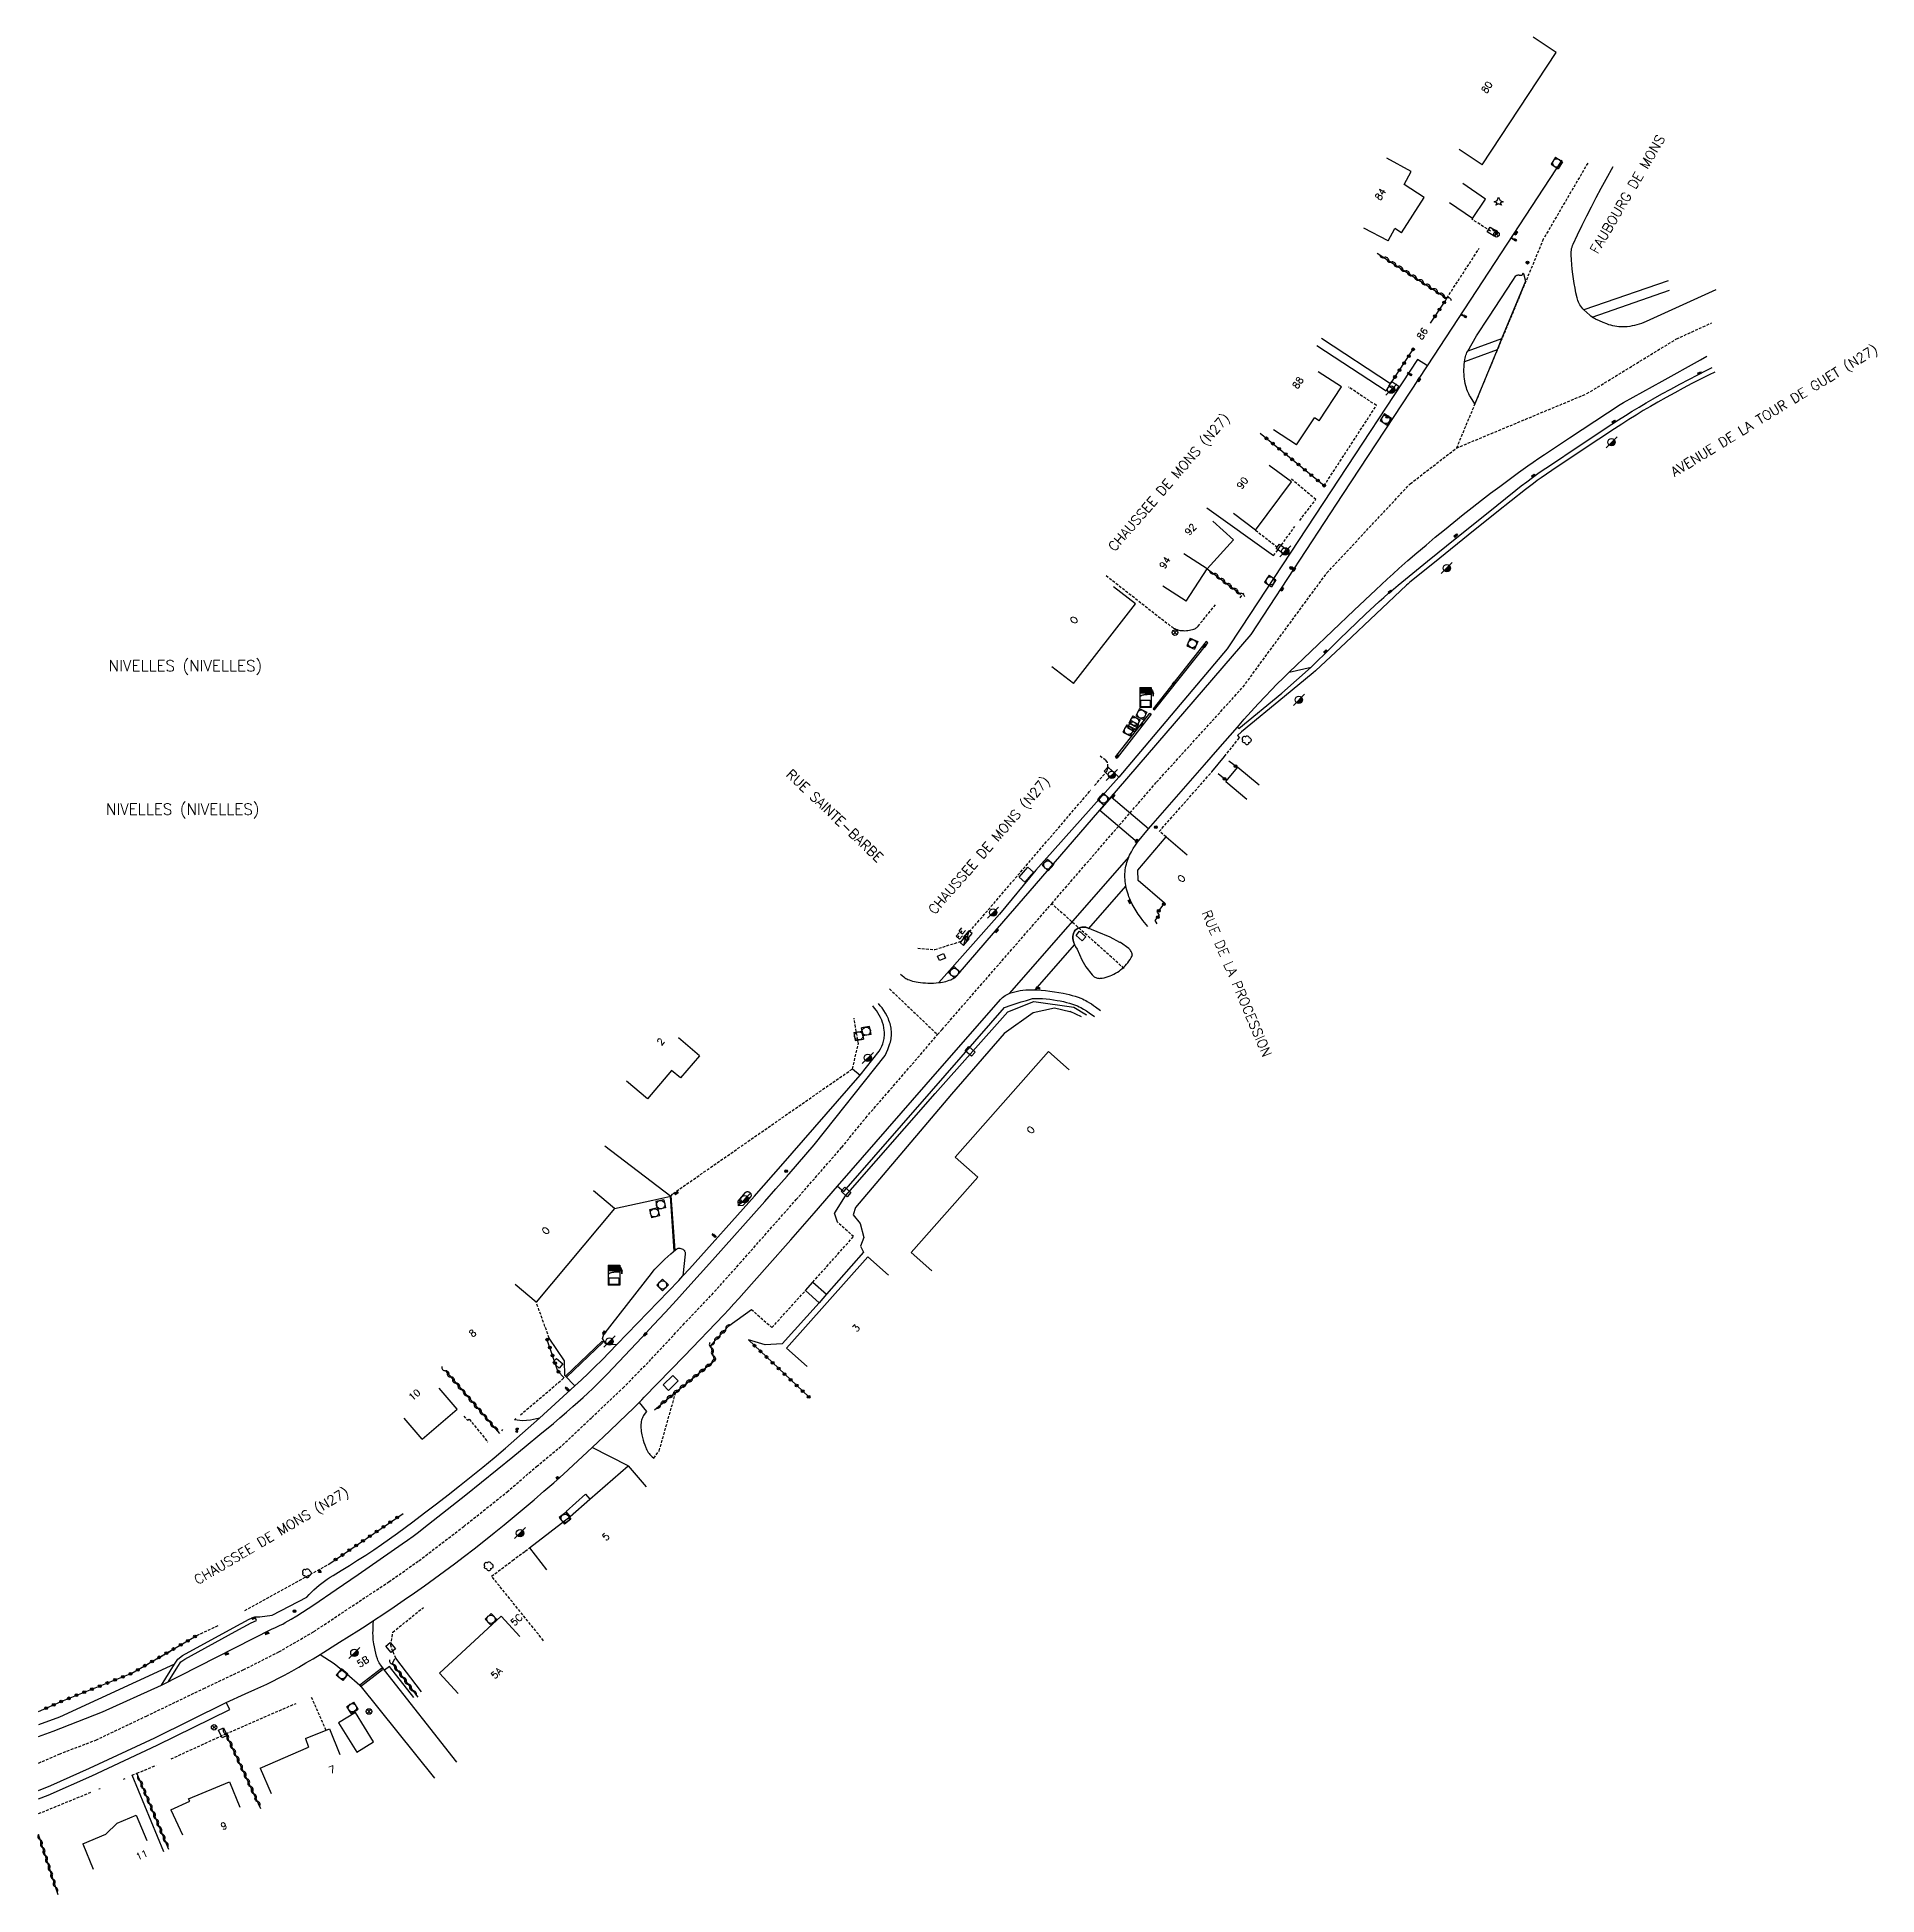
# Model space of a CAD drawing. Header units: millimetres. Extents: x 145999 to 146961, y 142040 to 143000.
# Drawn here: x 145999.8 to 146332.9, y 142040.2 to 142376.6 of the extents above; entities that cross this region are included whole.
import ezdxf
from ezdxf.enums import TextEntityAlignment as Align

# ---------------------------------------------------------------- set-up
doc = ezdxf.new("R2010")
doc.units = ezdxf.units.MM
doc.linetypes.add('DASHED', pattern=[0.75, 0.5, -0.25])
doc.layers.get('0').update_dxf_attribs({"linetype": 'CONTINUOUS'})
for name, color, linetype in [('W0001', 6, 'DASHED'), ('W0003', 5, 'CONTINUOUS'), ('W0004', 5, 'CONTINUOUS'), ('W0006', 2, 'CONTINUOUS'), ('W0008', 7, 'CONTINUOUS'), ('W0014', 7, 'CONTINUOUS'), ('W0015', 2, 'CONTINUOUS'), ('W0017', 7, 'CONTINUOUS'), ('W0020', 2, 'CONTINUOUS'), ('W0100', 7, 'CONTINUOUS'), ('W0101', 7, 'CONTINUOUS'), ('W0103', 1, 'CONTINUOUS'), ('W0105', 7, 'CONTINUOUS'), ('W0112', 1, 'DASHED'), ('W0211', 2, 'CONTINUOUS'), ('W0213', 2, 'CONTINUOUS'), ('W0300', 7, 'CONTINUOUS'), ('W0301', 7, 'CONTINUOUS'), ('W0304', 7, 'CONTINUOUS'), ('W0310', 3, 'CONTINUOUS'), ('W0322', 7, 'CONTINUOUS'), ('W0323', 7, 'CONTINUOUS'), ('W0400', 7, 'CONTINUOUS'), ('W0420', 7, 'CONTINUOUS'), ('w0421', 7, 'CONTINUOUS'), ('W0424', 7, 'CONTINUOUS'), ('W0425', 7, 'CONTINUOUS'), ('W0430', 7, 'CONTINUOUS'), ('W0431', 7, 'CONTINUOUS'), ('W0461', 7, 'CONTINUOUS'), ('W0469', 7, 'CONTINUOUS'), ('W0470', 7, 'CONTINUOUS'), ('W0851', 7, 'CONTINUOUS'), ('W0856', 7, 'CONTINUOUS'), ('W0925', 7, 'CONTINUOUS'), ('W0980', 7, 'CONTINUOUS'), ('W0989', 7, 'CONTINUOUS'), ('W0991', 7, 'CONTINUOUS'), ('W1102', 7, 'CONTINUOUS'), ('W1336', 3, 'CONTINUOUS'), ('W1337', 1, 'CONTINUOUS'), ('W1338', 7, 'CONTINUOUS'), ('W1471', 7, 'CONTINUOUS')]:
    doc.layers.add(name, color=color, linetype=linetype)
doc.styles.get("Standard").update_dxf_attribs({"font": 'romans.shx', "width": 0.85})

msp = doc.modelspace()

# ---------------------------------------------------------------- texts
at = {"layer": 'W0980'}
for p in [(146012.72, 142262.77), (146012.23, 142236.8)]:
    msp.add_text('NIVELLES (NIVELLES)', height=2, dxfattribs=at).set_placement(p, align=Align.MIDDLE_LEFT)
at = {"layer": 'W0989'}
for s, rotation, p in [('FAUBOURG DE MONS', 59.7333, (146281.62, 142337.65)), ('AVENUE DE LA TOUR DE GUET (N27)', 31.4552, (146295.85, 142297.7)), ('CHAUSSEE DE MONS (N27)', 49.0857, (146194.21, 142283.91)), ('RUE SAINTE-BARBE', 316.4102, (146135.87, 142243.55)), ('CHAUSSEE DE MONS (N27)', 49.0857, (146161.64, 142218.17)), ('RUE DE LA PROCESSION', 292.9869, (146211.45, 142218.38)), ('CHAUSSEE DE MONS (N27)', 30.7055, (146028.39, 142097.02))]:
    msp.add_text(s, height=1.75, rotation=rotation, dxfattribs=at).set_placement(p, align=Align.MIDDLE_LEFT)
at = {"layer": 'W0991'}
for s, rotation, p in [('80', 56.6116, (146262.3, 142367.54)), ('84', 57.0981, (146243.03, 142348.16)), ('86', 56.7982, (146250.61, 142322.92)), ('88', 57.0488, (146228.09, 142314.02)), ('90', 53.3408, (146218.03, 142295.88)), ('92', 47.8231, (146208.63, 142287.46)), ('94', 57.0754, (146204, 142281.44)), ('O', 52.2492, (146187.53, 142271.06)), ('O', 49.6751, (146206.98, 142224.23)), ('2', 49.1225, (146112.68, 142194.7)), ('O', 48.5278, (146179.69, 142178.71)), ('O', 50.1098, (146091.86, 142160.47)), ('8', 40.4992, (146078.61, 142141.91)), ('3', 48.4051, (146148.08, 142142.82)), ('10', 40.4992, (146068.09, 142130.74)), ('5', 41.6718, (146102.74, 142105.04)), ('5C', 42.8092, (146086.58, 142089.99)), ('5B', 32.2203, (146058.76, 142082.42)), ('5A', 42.8092, (146082.96, 142080.34)), ('7', 20.2148, (146053.15, 142062.87)), ('9', 22.6431, (146033.56, 142052.67)), ('11', 22.8111, (146018.69, 142047.41))]:
    msp.add_text(s, height=1.25, rotation=rotation, dxfattribs=at).set_placement(p, align=Align.MIDDLE_CENTER)

# ---------------------------------------------------------------- blocks, each defined once
blk = doc.blocks.new('T469')
at = {"color": 0, "linetype": 'Continuous', "flags": 128}
for points in [[(-0.35, 0.35), (0.35, -0.35)], [(-0.35, -0.35), (0.35, 0.35)]]:
    blk.add_lwpolyline(points, dxfattribs=at)
at = {"color": 0, "linetype": 'Continuous'}
blk.add_circle((0, 0), 0.5, dxfattribs=at)
blk = doc.blocks.new('T1471')
at = {"color": 0, "linetype": 'Continuous', "flags": 128}
blk.add_lwpolyline([(-0.75, -0.5), (-0.75, 0.5), (0.75, 0.5), (0.75, -0.5), (-0.75, -0.5)], dxfattribs=at)
blk = doc.blocks.new('T400')
for p, q in [((-0.15, 0.3), (0.15, 0.3)), ((-0.15, -0.25), (-0.15, 0.3)), ((-0.15, 0.15), (0.15, 0.15)), ((-0.15, 0), (0.15, 0)), ((0.15, 0.3), (0.15, -0.25)), ((-0.15, -0.15), (0.15, -0.15)), ((-0.15, -0.25), (-0.15, -0.3)), ((-0.15, -0.3), (0.15, -0.3)), ((0.15, -0.3), (0.15, -0.25))]:
    blk.add_line(p, q)
blk = doc.blocks.new('T856')
for p, q in [((-0.125, 0), (0.125, 0)), ((0, 0.125), (0, -0.125))]:
    blk.add_line(p, q)
blk.add_ellipse((0, 0), major_axis=(-0.177, 0.177), ratio=1, start_param=3.9269908, end_param=10.2101761)
blk = doc.blocks.new('T300')
for p, q in [((-0.8, 0.51), (-0.86, 0.34)), ((-0.86, 0.34), (-0.86, 0.17)), ((-0.86, 0.17), (-0.74, 0.06)), ((-0.69, 0.63), (-0.8, 0.51)), ((-0.8, -0.06), (-0.74, 0.06)), ((-0.74, 0.06), (-0.69, 0.11)), ((-0.57, 0.69), (-0.69, 0.63)), ((-0.46, 0.69), (-0.57, 0.69)), ((-0.29, 0.63), (-0.46, 0.69)), ((-0.29, 0.63), (-0.17, 0.74)), ((-0.23, 0.57), (-0.29, 0.63)), ((-0.17, 0.74), (-0.06, 0.8)), ((-0.06, 0.8), (0.06, 0.8)), ((0.06, 0.8), (0.23, 0.74)), ((0.23, 0.74), (0.34, 0.63)), ((0.34, 0.63), (0.4, 0.51)), ((0.46, 0.46), (0.34, 0.46)), ((0.4, 0.51), (0.4, 0.46)), ((0.57, 0.4), (0.46, 0.46)), ((0.57, 0.4), (0.69, 0.29)), ((0.69, 0.29), (0.74, 0.17)), ((0.74, 0.06), (0.69, -0.17)), ((0.74, 0.17), (0.74, 0.06)), ((-0.8, -0.17), (-0.8, -0.06)), ((-0.8, -0.23), (-0.8, -0.17)), ((-0.74, -0.34), (-0.8, -0.23)), ((-0.69, -0.4), (-0.74, -0.34)), ((-0.51, -0.46), (-0.69, -0.4)), ((-0.4, -0.46), (-0.51, -0.46)), ((-0.4, -0.46), (-0.34, -0.46)), ((-0.34, -0.46), (-0.34, -0.4)), ((-0.34, -0.51), (-0.34, -0.46)), ((-0.29, -0.63), (-0.34, -0.51)), ((-0.17, -0.74), (-0.29, -0.63)), ((-0.06, -0.8), (-0.17, -0.74)), ((0.06, -0.8), (-0.06, -0.8)), ((0.17, -0.74), (0.06, -0.8)), ((0.23, -0.69), (0.17, -0.74)), ((0.29, -0.46), (0.23, -0.46)), ((0.29, -0.63), (0.23, -0.69)), ((0.46, -0.4), (0.29, -0.46)), ((0.34, -0.51), (0.29, -0.63)), ((0.34, -0.51), (0.34, -0.46)), ((0.57, -0.34), (0.46, -0.4)), ((0.63, -0.29), (0.57, -0.34)), ((0.69, -0.17), (0.63, -0.29))]:
    blk.add_line(p, q)
blk = doc.blocks.new('T420')
for p, q in [((0.75, 0.75), (-0.75, 0.75)), ((-0.75, 0.75), (-0.75, -0.75)), ((0.75, 0.75), (0.75, -0.75)), ((0.75, -0.75), (-0.75, -0.75))]:
    blk.add_line(p, q)
blk.add_ellipse((0, 0), major_axis=(-0.53, 0.53), ratio=1, start_param=3.926991, end_param=10.210176)
blk = doc.blocks.new('T425')
for p, q in [((-0.15, 0.6), (0.15, 0.6)), ((-0.15, 0.6), (-0.15, 0.3)), ((-0.15, 0.3), (0.15, 0.3)), ((-0.15, 0.15), (0.15, 0.15)), ((-0.15, -0.15), (-0.15, 0.15)), ((0, 0.45), (0.15, 0.45)), ((0.15, 0.45), (0.15, 0.3)), ((0.15, 0.15), (0.15, -0.15)), ((0.15, -0.15), (-0.15, -0.15))]:
    blk.add_line(p, q)
blk.add_ellipse((0, 0), major_axis=(-0.106, 0.106), ratio=1, start_param=3.926991, end_param=10.210176)
blk = doc.blocks.new('t430')
at = {"flags": 128}
for points in [[(0.8, 0.8), (-0.8, 0.8)], [(-0.8, 0.8), (-0.8, 0)], [(0.8, 0.8), (-0.8, 0)], [(-0.8, 0), (0.8, 0)], [(-0.4, 2.1), (0.4, 2.1)], [(-0.4, 2.1), (-0.4, 1.3)], [(-0.4, 1.7), (0, 1.7)], [(-0.4, 1.3), (0.4, 1.3)], [(0.8, 0), (0.8, 0.8)]]:
    blk.add_lwpolyline(points, dxfattribs=at)
blk = doc.blocks.new('T301')
for p, q in [((-0.8, 0.51), (-0.86, 0.34)), ((-0.86, 0.34), (-0.86, 0.17)), ((-0.86, 0.17), (-0.74, 0.06)), ((-0.69, 0.63), (-0.8, 0.51)), ((-0.8, -0.06), (-0.74, 0.06)), ((-0.74, 0.06), (-0.69, 0.11)), ((-0.57, 0.69), (-0.69, 0.63)), ((-0.46, 0.69), (-0.57, 0.69)), ((-0.29, 0.63), (-0.46, 0.69)), ((-0.29, 0.63), (-0.17, 0.74)), ((-0.23, 0.57), (-0.29, 0.63)), ((-0.17, 0.74), (-0.06, 0.8)), ((-0.06, 0.8), (0.06, 0.8)), ((0.06, 0.8), (0.23, 0.74)), ((0.23, 0.74), (0.34, 0.63)), ((0.34, 0.63), (0.4, 0.51)), ((0.46, 0.46), (0.34, 0.46)), ((0.4, 0.51), (0.4, 0.46)), ((0.57, 0.4), (0.46, 0.46)), ((0.57, 0.4), (0.69, 0.29)), ((0.69, 0.29), (0.74, 0.17)), ((0.74, 0.06), (0.69, -0.17)), ((0.74, 0.17), (0.74, 0.06)), ((-0.8, -0.17), (-0.8, -0.06)), ((-0.8, -0.23), (-0.8, -0.17)), ((-0.74, -0.34), (-0.8, -0.23)), ((-0.69, -0.4), (-0.74, -0.34)), ((-0.51, -0.46), (-0.69, -0.4)), ((-0.4, -0.46), (-0.51, -0.46)), ((-0.4, -0.46), (-0.34, -0.46)), ((-0.34, -0.46), (-0.34, -0.4)), ((-0.34, -0.51), (-0.34, -0.46)), ((-0.29, -0.63), (-0.34, -0.51)), ((-0.17, -0.74), (-0.29, -0.63)), ((-0.06, -0.8), (-0.17, -0.74)), ((0.06, -0.8), (-0.06, -0.8)), ((0.17, -0.74), (0.06, -0.8)), ((0.23, -0.69), (0.17, -0.74)), ((0.29, -0.46), (0.23, -0.46)), ((0.29, -0.63), (0.23, -0.69)), ((0.46, -0.4), (0.29, -0.46)), ((0.34, -0.51), (0.29, -0.63)), ((0.34, -0.51), (0.34, -0.46)), ((0.57, -0.34), (0.46, -0.4)), ((0.63, -0.29), (0.57, -0.34)), ((0.69, -0.17), (0.63, -0.29))]:
    blk.add_line(p, q)
blk = doc.blocks.new('T424')
for p, q in [((-0.15, 0.61), (0.15, 0.61)), ((-0.15, 0.31), (-0.15, 0.61)), ((0, 0.46), (-0.15, 0.46)), ((0.15, 0.31), (-0.15, 0.31)), ((-0.15, 0.16), (0.15, 0.16)), ((-0.15, -0.14), (-0.15, 0.16)), ((0.15, 0.16), (0.15, -0.14)), ((0.15, -0.14), (-0.15, -0.14))]:
    blk.add_line(p, q)
blk.add_ellipse((0, 0.01), major_axis=(-0.106, 0.106), ratio=1, start_param=3.926991, end_param=10.210176)
blk = doc.blocks.new('T304')
for p, q in [((-0.77, 0), (-0.28, 0.21)), ((-0.28, -0.21), (-0.77, 0)), ((-0.28, 0.21), (0, 0.83)), ((0, 0.83), (0.28, 0.21)), ((0.28, 0.21), (0.83, 0)), ((0.83, 0), (0.28, -0.21)), ((-0.49, -0.63), (-0.28, -0.21)), ((0, -0.35), (-0.49, -0.63)), ((0.56, -0.63), (0, -0.35)), ((0.28, -0.21), (0.56, -0.63))]:
    blk.add_line(p, q)
blk = doc.blocks.new('T470')
for p, q in [((-1.000002, -1.000002), (1.000002, 1.000002)), ((0, 0), (0.666668, 0)), ((0, 0), (0, -0.666668)), ((0.166667, 0.166667), (0.500001, 0.166667)), ((0.166667, 0.166667), (0.166667, -0.666668)), ((0.333334, 0.333334), (0.500001, 0.333334)), ((0.333334, 0.333334), (0.333334, -0.500001)), ((0.500001, 0.333334), (0.500001, -0.333334)), ((-0.333334, -0.333334), (0.500001, -0.333334)), ((-0.333334, -0.333334), (-0.333334, -0.500001)), ((-0.333334, -0.500001), (0.333334, -0.500001)), ((-0.166667, -0.166667), (0.666668, -0.166667)), ((-0.166667, -0.166667), (-0.166667, -0.666668))]:
    blk.add_line(p, q)
blk.add_ellipse((0, 0), major_axis=(0.471405, 0.471405), ratio=1, start_param=5.4977871438, end_param=11.780972451)
blk = doc.blocks.new('T851')
for p, q in [((-0.25, -0.15), (0, 0.32)), ((0, 0.32), (0.25, -0.15)), ((-0.25, -0.15), (0.25, -0.15))]:
    blk.add_line(p, q)
for major_axis in [(-0.106, 0.106), (-0.0354, 0.0354), (-0.0236, 0.0236)]:
    blk.add_ellipse((0, 0), major_axis=major_axis, ratio=1, start_param=3.926991, end_param=10.210176)
blk = doc.blocks.new('T925')
for p, q in [((-1.030302, 1.81818), (-0.90909, 1.81818)), ((-1.030302, 1.81818), (-1.030302, -1.81818)), ((-0.90909, 1.81818), (0.90909, 1.81818)), ((-0.90909, 1.696968), (0.90909, 1.696968)), ((-0.90909, 0.787878), (-0.90909, 1.696968)), ((0.90909, 0.787878), (-0.90909, 0.787878)), ((-0.787878, 1.575756), (0.787878, 1.575756)), ((-0.787878, 1.333332), (-0.787878, 1.575756)), ((0.787878, 1.333332), (-0.787878, 1.333332)), ((-0.787878, 1.151514), (0.787878, 1.151514)), ((-0.787878, 0.90909), (-0.787878, 1.151514)), ((0.787878, 0.90909), (-0.787878, 0.90909)), ((0.787878, 1.575756), (0.787878, 1.333332)), ((0.787878, 1.151514), (0.787878, 0.90909)), ((0.90909, 1.81818), (1.030302, 1.81818)), ((0.90909, 1.696968), (0.90909, 0.787878)), ((1.030302, 1.81818), (1.030302, -1.81818)), ((1.030302, 1.51515), (1.272726, 1.21212)), ((1.21212, 1.151514), (1.030302, 1.393938)), ((1.151514, 1.272726), (1.030302, 1.151514)), ((1.030302, 1.151514), (1.21212, 0.969696)), ((1.151514, 1.21212), (1.090908, 1.151514)), ((1.090908, 1.151514), (1.21212, 1.030302)), ((1.272726, 0.727272), (1.21212, 1.151514)), ((1.21212, 1.030302), (1.21212, 1.090908)), ((1.272726, 1.21212), (1.454544, 0.727272)), ((1.454544, 0.727272), (1.272726, 0.727272)), ((1.333332, 0.727272), (1.333332, 0.242424)), ((1.393938, 0.727272), (1.393938, 0.242424)), ((1.030302, -1.81818), (-1.030302, -1.81818)), ((-0.848484, -0.484848), (0.848484, -0.484848)), ((-0.848484, -1.696968), (-0.848484, -0.484848)), ((0.848484, -1.696968), (-0.848484, -1.696968)), ((0.848484, -0.484848), (0.848484, -1.696968))]:
    blk.add_line(p, q)
for major_axis, ratio in [((-1.939392, 0), 0.1875), ((-1.878786, 0), 0.16129)]:
    blk.add_ellipse((1.030302, 0.242424), major_axis=major_axis, ratio=ratio, start_param=4.7123889804, end_param=6.2831853072)
blk = doc.blocks.new('t310o')
at = {"color": 0, "linetype": 'Continuous'}
for centre, start, end in [((-0.5, 0.38), 216.8699, 323.1304), ((0.5, -0.37), 36.8699, 143.1303)]:
    blk.add_arc(centre, 0.625, start, end, dxfattribs=at)
blk = doc.blocks.new('t322o')
at = {"color": 0, "linetype": 'Continuous'}
for radius in [0.25, 0.15]:
    blk.add_circle((0, 0), radius, dxfattribs=at)
blk = doc.blocks.new('t323o')
at = {"color": 0, "linetype": 'Continuous'}
for radius in [0.25, 0.15]:
    blk.add_circle((0, 0), radius, dxfattribs=at)

# ---------------------------------------------------------------- linework, layer by layer
at = {"layer": 'W0001'}
for points in [[(146280.56, 142353.78), (146272.52, 142340.01), (146256.8, 142302.2)], [(146000, 142064.04), (146003.75, 142065.67), (146010.4, 142068.21), (146019.55, 142072.56), (146029.91, 142077.54), (146037.09, 142080.93), (146043.55, 142084.19), (146049.87, 142087.86), (146056.2, 142092.07), (146063.45, 142096.86), (146068.9, 142100.69), (146077.02, 142106.91), (146084.85, 142113.14), (146090.2, 142117.76), (146094.89, 142121.63), (146100.22, 142126.64), (146105.85, 142131.96), (146111, 142137.23), (146116.73, 142143.4), (146121.92, 142148.86), (146127.04, 142154.56), (146131.51, 142159.63), (146137.22, 142166.1), (146145.47, 142175.55), (146149.82, 142180.91), (146153.83, 142185.51), (146162.83, 142195.96), (146163.65, 142196.91), (146182.79, 142218.88), (146183.49, 142219.68), (146202.48, 142241.69), (146218.16, 142258.94), (146233.32, 142279.58), (146248.42, 142295.73), (146256.8, 142302.2), (146280.43, 142312.05), (146296.65, 142321.97), (146302.97, 142324.85)], [(146196.59, 142207.95), (146183.49, 142219.68)], [(146154.12, 142204.25), (146162.83, 142195.96)]]:
    msp.add_lwpolyline(points, dxfattribs=at)
at = {"layer": 'W0003'}
for points in [[(146201.87, 142254.97), (146202.13, 142254.76), (146211.75, 142266.94), (146211.48, 142267.15)], [(146201.52, 142253.99), (146195.35, 142246.11), (146195.1, 142246.31), (146201.27, 142254.19)]]:
    msp.add_lwpolyline(points, close=True, dxfattribs=at)
for points in [[(146022.27, 142078.15), (146024.64, 142081.96), (146025.24, 142082.87), (146026.08, 142083.51), (146035.26, 142088.56), (146038.18, 142090.08), (146039.16, 142090.53)], [(146039.47, 142089.85), (146039.16, 142090.53)], [(146023.55, 142078.8), (146025.26, 142081.56), (146025.79, 142082.35), (146026.48, 142082.88), (146035.61, 142087.9), (146038.51, 142089.41), (146039.47, 142089.85)]]:
    msp.add_lwpolyline(points, dxfattribs=at)
at = {"layer": 'W0004'}
for points in [[(146115.27, 142156.92), (146114.57, 142166.8), (146114.52, 142166.74), (146114.38, 142166.71), (146115.08, 142156.76)], [(146102.07, 142140.48), (146102.25, 142140.29), (146095.64, 142133.92), (146095.46, 142134.1)], [(146062.13, 142081.18), (146058.17, 142078.13), (146058.32, 142077.94), (146062.28, 142080.98)]]:
    msp.add_lwpolyline(points, close=True, dxfattribs=at)
at = {"layer": 'W0006'}
msp.add_lwpolyline([(146226.49, 142261.61), (146230.49, 142262.5), (146234.06, 142266.04), (146235.61, 142267.58), (146237.18, 142269.1), (146238.76, 142270.62), (146240.35, 142272.12), (146241.95, 142273.62), (146242.79, 142274.39), (146243.64, 142275.15), (146244.51, 142275.9), (146245.38, 142276.64), (146246.26, 142277.37), (146251.57, 142281.69), (146256.88, 142286), (146262.21, 142290.29), (146267.55, 142294.56), (146268.54, 142295.34), (146269.53, 142296.1), (146270.54, 142296.84), (146271.56, 142297.58), (146272.5, 142298.24), (146273.46, 142298.88), (146279.19, 142302.7), (146284.92, 142306.5), (146286.15, 142307.3), (146287.38, 142308.09), (146288.62, 142308.86), (146289.87, 142309.62), (146291.13, 142310.37), (146292.4, 142311.1), (146294, 142312), (146295.61, 142312.89), (146297.23, 142313.77), (146298.85, 142314.63), (146300.49, 142315.47), (146302.13, 142316.3), (146303.1, 142316.79)], dxfattribs=at)
at = {"layer": 'W0008'}
for points in [[(146156.12, 142206.9), (146156.7, 142206.41), (146156.88, 142206.28), (146157.06, 142206.16), (146157.25, 142206.05), (146157.45, 142205.95), (146157.65, 142205.87), (146157.97, 142205.75), (146158.3, 142205.66), (146158.63, 142205.57), (146158.96, 142205.5), (146159.3, 142205.45), (146159.73, 142205.39), (146160.17, 142205.35), (146160.61, 142205.32), (146161.05, 142205.31), (146161.55, 142205.3), (146162.06, 142205.31), (146162.56, 142205.34), (146163.06, 142205.38), (146163.38, 142205.41), (146163.69, 142205.46), (146164, 142205.52), (146164.31, 142205.6), (146164.61, 142205.7), (146164.91, 142205.8), (146165.21, 142205.92), (146165.42, 142206.03), (146165.63, 142206.14), (146165.83, 142206.27), (146166.02, 142206.41), (146166.2, 142206.56), (146166.37, 142206.73), (146166.53, 142206.9), (146174.83, 142216.5), (146180.38, 142222.93), (146192.23, 142236.62), (146219.59, 142268.44), (146236.24, 142293.8), (146251.52, 142317.06), (146267.11, 142340.9), (146275.96, 142354.35)], [(146303.79, 142330.88), (146291.15, 142325.11), (146290.74, 142324.94), (146290.32, 142324.78), (146289.9, 142324.64), (146289.48, 142324.51), (146289.04, 142324.4), (146288.61, 142324.31), (146288.17, 142324.24), (146287.73, 142324.18), (146287.28, 142324.15), (146286.91, 142324.13), (146286.55, 142324.14), (146286.18, 142324.16), (146285.81, 142324.2), (146285.45, 142324.26), (146285.09, 142324.34), (146284.73, 142324.43), (146284.38, 142324.54), (146284.04, 142324.67), (146283.35, 142324.95), (146282.67, 142325.25), (146281.99, 142325.55), (146281.78, 142325.66), (146281.57, 142325.77), (146281.37, 142325.9), (146281.15, 142326.06), (146280.93, 142326.24), (146280.39, 142326.73), (146279.86, 142327.23), (146279.67, 142327.44), (146279.48, 142327.65), (146279.31, 142327.88), (146279.16, 142328.12), (146279.02, 142328.37), (146278.9, 142328.62), (146278.79, 142328.89), (146278.7, 142329.16), (146278.63, 142329.43), (146278.44, 142330.28), (146278.27, 142331.13), (146278.11, 142331.99), (146277.97, 142332.85), (146277.86, 142333.71), (146277.75, 142334.57), (146277.67, 142335.44), (146277.6, 142336.3), (146277.55, 142337.17), (146277.55, 142337.46), (146277.56, 142337.74), (146277.6, 142338.03), (146277.65, 142338.31), (146277.73, 142338.59), (146277.82, 142338.86), (146277.93, 142339.12), (146278.73, 142340.83), (146279.55, 142342.54), (146280.38, 142344.23), (146281.23, 142345.91), (146282.1, 142347.59), (146282.99, 142349.26), (146283.89, 142350.91), (146285.16, 142353.21)], [(146211.16, 142244.82), (146213.58, 142247.58), (146217.12, 142251.65), (146218.37, 142253.08), (146219.63, 142254.49), (146220.91, 142255.89), (146222.2, 142257.28), (146223.25, 142258.38), (146224.32, 142259.47), (146225.4, 142260.55), (146226.49, 142261.61), (146230.4, 142265.35), (146234.32, 142269.09), (146238.24, 142272.81), (146242.17, 142276.53), (146243.21, 142277.51), (146244.26, 142278.47), (146245.31, 142279.43), (146246.38, 142280.38), (146248, 142281.81), (146249.64, 142283.23), (146251.29, 142284.63), (146252.96, 142286.03), (146254.63, 142287.41), (146256.31, 142288.78), (146258, 142290.14), (146259.64, 142291.44), (146261.3, 142292.73), (146262.96, 142294), (146264.63, 142295.26), (146266.32, 142296.51), (146268.01, 142297.75), (146269.71, 142298.98), (146270.7, 142299.67), (146271.7, 142300.36), (146272.71, 142301.04), (146277.28, 142304.07), (146281.86, 142307.08), (146286.45, 142310.09), (146286.76, 142310.28), (146287.07, 142310.46), (146294.03, 142314.33), (146300.99, 142318.18), (146302.15, 142318.82)], [(146200.88, 142215.55), (146200.01, 142216.66), (146199.59, 142217.22), (146199.18, 142217.8), (146198.79, 142218.38), (146198.43, 142218.98), (146198.08, 142219.6), (146197.77, 142220.25), (146197.63, 142220.57), (146197.49, 142220.91), (146197.37, 142221.25), (146197.26, 142221.59), (146197.15, 142221.93), (146197.06, 142222.28), (146196.98, 142222.63), (146196.91, 142222.98), (146196.85, 142223.34), (146196.8, 142223.69), (146196.77, 142224.05), (146196.75, 142224.4), (146196.75, 142224.76), (146196.75, 142225.11), (146196.78, 142225.46), (146196.82, 142225.81), (146196.87, 142226.15), (146196.94, 142226.49), (146197.02, 142226.83), (146197.12, 142227.16), (146197.22, 142227.49), (146197.34, 142227.81), (146197.47, 142228.14), (146197.61, 142228.46), (146197.77, 142228.77), (146197.93, 142229.08), (146198.27, 142229.69), (146198.65, 142230.28), (146199.05, 142230.85), (146201.05, 142233.21), (146211.16, 142244.82)], [(146000, 142059.06), (146002.22, 142060), (146009.23, 142063.11), (146021.04, 142068.62), (146034.01, 142075), (146037.44, 142076.58), (146039.16, 142077.34), (146040.26, 142077.83), (146041.34, 142078.34), (146042.41, 142078.87), (146043.48, 142079.41), (146044.54, 142079.97), (146045.85, 142080.69), (146047.15, 142081.42), (146048.44, 142082.17), (146049.72, 142082.94), (146051, 142083.72), (146054.52, 142085.93), (146058.03, 142088.14), (146059.35, 142088.98), (146060.66, 142089.84), (146062.54, 142091.07), (146064.4, 142092.32), (146066.25, 142093.58), (146068.09, 142094.86), (146069.91, 142096.16), (146071.73, 142097.47), (146073.54, 142098.79), (146075.34, 142100.13), (146077.12, 142101.49), (146078.9, 142102.85), (146080.66, 142104.24), (146082.5, 142105.71), (146084.33, 142107.19), (146086.15, 142108.69), (146087.96, 142110.2), (146089.75, 142111.73), (146091.53, 142113.27), (146093.3, 142114.82), (146095.06, 142116.39), (146096.81, 142117.97), (146098.54, 142119.57), (146100.26, 142121.18), (146103.44, 142124.19), (146106.61, 142127.21), (146107.7, 142128.27), (146108.79, 142129.34), (146109.25, 142129.81), (146109.71, 142130.28), (146116.91, 142137.76), (146124.1, 142145.24), (146125.02, 142146.21), (146125.94, 142147.19), (146126.84, 142148.18), (146127.73, 142149.18), (146131.99, 142153.99), (146136.25, 142158.82), (146140.49, 142163.66), (146144.72, 142168.5), (146160.77, 142186.93), (146174.22, 142202.3), (146174.41, 142202.51), (146174.61, 142202.7), (146174.83, 142202.88), (146175.06, 142203.04), (146175.3, 142203.19), (146175.54, 142203.32), (146175.8, 142203.44), (146176.06, 142203.54), (146176.33, 142203.62), (146176.82, 142203.74), (146177.3, 142203.85), (146177.8, 142203.93), (146178.29, 142204), (146178.79, 142204.05), (146179.29, 142204.08), (146179.78, 142204.1), (146180.28, 142204.09), (146180.78, 142204.07), (146181.58, 142204.01), (146182.38, 142203.94), (146183.18, 142203.85), (146183.97, 142203.74), (146184.77, 142203.61), (146185.56, 142203.47), (146186.1, 142203.36), (146186.65, 142203.23), (146187.19, 142203.08), (146187.73, 142202.91), (146188.26, 142202.74), (146188.78, 142202.54), (146189.08, 142202.42), (146189.37, 142202.28), (146189.66, 142202.14), (146189.94, 142201.98), (146190.32, 142201.75), (146190.69, 142201.52), (146191.05, 142201.27), (146191.41, 142201.01), (146192.3, 142200.34)], [(146000, 142068.86), (146002.68, 142069.84), (146011.57, 142073.31), (146022.27, 142078.15), (146042.33, 142088.38), (146042.81, 142088.56), (146043.29, 142088.77), (146043.77, 142088.99), (146044.23, 142089.22), (146044.69, 142089.48), (146045.74, 142090.1), (146046.79, 142090.73), (146047.83, 142091.38), (146048.86, 142092.05), (146049.88, 142092.73), (146053.89, 142095.46), (146057.89, 142098.21), (146061.88, 142100.97), (146065.87, 142103.74), (146066.85, 142104.44), (146067.83, 142105.15), (146068.8, 142105.88), (146069.76, 142106.62), (146072.31, 142108.62), (146074.86, 142110.63), (146077.4, 142112.65), (146080.23, 142114.92), (146083.06, 142117.2), (146085.88, 142119.49), (146088.34, 142121.51), (146090.8, 142123.53), (146093.25, 142125.57), (146094.44, 142126.57), (146095.62, 142127.58), (146096.79, 142128.6), (146097.7, 142129.41), (146098.61, 142130.23), (146099.5, 142131.06), (146100.38, 142131.9), (146101.26, 142132.75), (146102.12, 142133.62), (146102.97, 142134.49), (146105.09, 142136.7), (146107.2, 142138.92), (146109.3, 142141.15), (146111.38, 142143.39), (146113.46, 142145.64), (146115.53, 142147.9), (146117.58, 142150.17), (146122.04, 142155.15), (146131.52, 142165.74), (146133.56, 142168.04), (146135.59, 142170.35), (146135.76, 142170.56), (146135.92, 142170.77), (146135.92, 142170.78), (146140.47, 142175.99), (146153.33, 142192.21), (146153.58, 142192.73), (146153.82, 142193.26), (146154.02, 142193.8), (146154.2, 142194.35), (146154.27, 142194.62), (146154.33, 142194.9), (146154.39, 142195.18), (146154.43, 142195.46), (146154.46, 142195.74), (146154.47, 142196.02), (146154.47, 142196.3), (146154.46, 142196.58), (146154.44, 142196.86), (146154.4, 142197.14), (146154.35, 142197.42), (146154.28, 142197.7), (146154.21, 142197.98), (146154.12, 142198.25), (146154.02, 142198.53), (146153.92, 142198.8), (146153.67, 142199.33), (146153.4, 142199.84), (146153.09, 142200.33), (146152.76, 142200.8), (146152.45, 142201.2), (146152.13, 142201.59)]]:
    msp.add_lwpolyline(points, dxfattribs=at)
at = {"layer": 'W0014'}
for points in [[(146295.14, 142332.5), (146279.86, 142327.23)], [(146281.37, 142325.9), (146295.36, 142330.8)], [(146264.14, 142319.99), (146258.24, 142317.82)], [(146264.95, 142322), (146258.83, 142319.74)], [(146251.52, 142317.06), (146249.71, 142318.24), (146234.09, 142294.48), (146217.85, 142269.77), (146215.27, 142265.82), (146195.64, 142242.62), (146180.61, 142225.76), (146174.04, 142217.78), (146163.06, 142205.38)], [(146303.58, 142315.97), (146302.57, 142315.46), (146301, 142314.68), (146299.43, 142313.87), (146297.88, 142313.06), (146296.33, 142312.22), (146294.79, 142311.37), (146293.26, 142310.51), (146291.93, 142309.75), (146290.61, 142308.97), (146289.31, 142308.17), (146288.01, 142307.36), (146286.72, 142306.54), (146285.43, 142305.7), (146279.73, 142301.92), (146274.04, 142298.13), (146273.1, 142297.49), (146272.16, 142296.83), (146271.44, 142296.32), (146270.72, 142295.79), (146270.02, 142295.25), (146269.32, 142294.7), (146264.13, 142290.56), (146258.94, 142286.41), (146253.76, 142282.25), (146248.6, 142278.08), (146248.31, 142277.85), (146248.03, 142277.6), (146247.75, 142277.35), (146242.24, 142272.19), (146236.74, 142267.01), (146231.24, 142261.83), (146230.87, 142261.48), (146225.67, 142257.23), (146217.85, 142250.83), (146217.16, 142250.12), (146217.51, 142249.74)], [(146217.36, 142251.43), (146225.18, 142257.83), (146230.49, 142262.5)], [(146217.12, 142251.65), (146217.35, 142251.42)], [(146212.5, 142243.56), (146214.79, 142246.36)], [(146144.72, 142168.5), (146145.86, 142167.55), (146145.87, 142167.55), (146161.74, 142185.72), (146174.92, 142200.89), (146176.16, 142201.31), (146177.07, 142201.61), (146177.99, 142201.89), (146178.91, 142202.17), (146179.83, 142202.44), (146179.99, 142202.48), (146180.15, 142202.5), (146180.32, 142202.52), (146180.48, 142202.52), (146181.15, 142202.51), (146181.81, 142202.48), (146182.48, 142202.42), (146183.14, 142202.36), (146183.8, 142202.27), (146184.46, 142202.17), (146185.03, 142202.07), (146185.6, 142201.94), (146186.16, 142201.81), (146186.72, 142201.65), (146187.27, 142201.48), (146187.81, 142201.29), (146188.14, 142201.16), (146188.46, 142201.02), (146188.77, 142200.86), (146189.28, 142200.56), (146189.79, 142200.25), (146190.28, 142199.92), (146191.27, 142199.24)], [(146039.16, 142090.53), (146040.11, 142090.55), (146042.3, 142090.8), (146048.59, 142094.1), (146049.01, 142094.56), (146049.44, 142095), (146049.88, 142095.44), (146050.34, 142095.85), (146050.81, 142096.25), (146051.29, 142096.64), (146051.79, 142097.01), (146052.29, 142097.37), (146052.81, 142097.71), (146053.34, 142098.03), (146054.83, 142098.93), (146056.32, 142099.84), (146057.79, 142100.77), (146059.25, 142101.71), (146060.7, 142102.67), (146062.14, 142103.65), (146063.57, 142104.64), (146064.99, 142105.65), (146066.4, 142106.68), (146067.8, 142107.72), (146069.93, 142109.34), (146072.06, 142110.97), (146074.17, 142112.62), (146076.27, 142114.28), (146078.37, 142115.96), (146080.45, 142117.64), (146082.52, 142119.35), (146084.58, 142121.06), (146090.71, 142126.49), (146097.11, 142132.35), (146098.32, 142133.46), (146099.52, 142134.59), (146100.7, 142135.74), (146102.06, 142137.09), (146103.41, 142138.45), (146104.75, 142139.82), (146110.35, 142145.63), (146115.94, 142151.45), (146116.33, 142151.85), (146116.71, 142152.26), (146117.87, 142153.55), (146129.64, 142166.69), (146130.05, 142167.15), (146134.41, 142172.15), (146148.78, 142188.65), (146152.25, 142192.99), (146152.49, 142193.41), (146152.7, 142193.85), (146152.88, 142194.31), (146153.02, 142194.77), (146153.08, 142195.01), (146153.13, 142195.25), (146153.16, 142195.49), (146153.19, 142195.73), (146153.2, 142195.97), (146153.21, 142196.21), (146153.2, 142196.46), (146153.18, 142196.7), (146153.12, 142197.19), (146153.01, 142197.67), (146152.87, 142198.15), (146152.7, 142198.61), (146152.5, 142199.07), (146152.27, 142199.51), (146152.02, 142199.93), (146151.74, 142200.34), (146151.42, 142200.76), (146151.09, 142201.17)], [(146024.64, 142081.96), (146003.83, 142072.38), (146000, 142070.95)], [(146000, 142057.54), (146001.74, 142058.26), (146009.63, 142061.75), (146021.48, 142067.3), (146034.63, 142073.76), (146034.01, 142075)]]:
    msp.add_lwpolyline(points, dxfattribs=at)
at = {"layer": 'W0015'}
for points in [[(146267.01, 142332.53), (146267.56, 142333.38), (146267.56, 142333.38), (146267.56, 142333.38), (146267.65, 142333.45), (146267.75, 142333.5), (146267.85, 142333.53), (146267.96, 142333.55), (146268.07, 142333.54), (146268.18, 142333.51), (146268.29, 142333.49), (146268.4, 142333.48), (146268.5, 142333.5), (146268.61, 142333.53), (146268.7, 142333.58), (146268.79, 142333.65), (146268.82, 142333.7), (146268.84, 142333.75), (146268.84, 142333.81), (146268.84, 142333.83), (146268.86, 142333.85), (146268.88, 142333.86), (146268.9, 142333.85), (146268.92, 142333.83), (146269.31, 142332.41), (146264.95, 142322), (146264.14, 142319.99), (146260.14, 142310.21), (146259.31, 142311.48), (146259.16, 142311.73), (146259.02, 142311.99), (146258.89, 142312.25), (146258.77, 142312.52), (146258.67, 142312.8), (146258.59, 142313.08), (146258.48, 142313.48), (146258.39, 142313.89), (146258.31, 142314.29), (146258.25, 142314.71), (146258.21, 142315.12), (146258.17, 142315.54), (146258.15, 142315.98), (146258.15, 142316.43), (146258.16, 142316.88), (146258.19, 142317.33), (146258.24, 142317.78), (146258.3, 142318.22), (146258.35, 142318.49), (146258.41, 142318.75), (146258.49, 142319.01), (146258.59, 142319.26), (146258.7, 142319.5), (146258.83, 142319.74), (146260.41, 142322.55), (146262.64, 142325.9)], [(146188.08, 142211.43), (146188.93, 142209.49), (146189.69, 142208.27), (146190.81, 142206.8), (146190.92, 142206.68), (146191.04, 142206.56), (146191.17, 142206.46), (146191.31, 142206.37), (146191.46, 142206.29), (146191.62, 142206.24), (146191.78, 142206.19), (146191.94, 142206.17), (146192.11, 142206.16), (146192.28, 142206.17), (146192.64, 142206.21), (146193.01, 142206.28), (146193.37, 142206.37), (146193.72, 142206.47), (146194.07, 142206.59), (146194.41, 142206.73), (146194.74, 142206.89), (146195.07, 142207.07), (146195.38, 142207.26), (146195.68, 142207.47), (146195.98, 142207.69), (146196.26, 142207.93), (146196.53, 142208.18), (146196.78, 142208.44), (146197.03, 142208.71), (146197.26, 142208.99), (146197.48, 142209.29), (146197.68, 142209.59), (146197.87, 142209.91), (146198.04, 142210.23), (146198.1, 142210.35), (146198.09, 142210.42), (146198.06, 142210.59), (146198.01, 142210.75), (146197.95, 142210.9), (146197.87, 142211.05), (146197.78, 142211.19), (146197.68, 142211.32), (146197.56, 142211.44), (146197.43, 142211.54), (146195.93, 142212.63), (146195.86, 142212.66), (146194.05, 142213.62), (146191.73, 142214.57), (146189.68, 142215.43), (146189.44, 142215.44), (146189.2, 142215.43), (146188.96, 142215.41), (146188.72, 142215.37), (146188.5, 142215.31), (146188.28, 142215.23), (146188.08, 142215.13), (146187.9, 142215), (146187.74, 142214.86), (146187.61, 142214.69), (146187.5, 142214.49), (146187.42, 142214.28), (146187.36, 142214.06), (146187.32, 142213.82), (146187.31, 142213.59), (146187.32, 142213.36), (146187.35, 142213.1), (146187.41, 142212.84), (146187.49, 142212.6), (146187.59, 142212.36), (146187.7, 142212.12), (146187.82, 142211.89)]]:
    msp.add_lwpolyline(points, close=True, dxfattribs=at)
at = {"layer": 'W0017'}
for points in [[(146195.64, 142242.62), (146193.68, 142244.45)], [(146147.4, 142189.77), (146148.78, 142188.65)], [(146104.32, 142164.47), (146111.24, 142165.99), (146114.52, 142166.74)], [(146104.75, 142139.82), (146103.48, 142139.77), (146102.74, 142139.98), (146102.13, 142140.92), (146102.36, 142141.68), (146111, 142152.73), (146111.31, 142153.12), (146111.64, 142153.51), (146111.98, 142153.88), (146112.33, 142154.24), (146112.87, 142154.77), (146113.41, 142155.29), (146113.96, 142155.8), (146114.53, 142156.29), (146115.37, 142157.01), (146115.54, 142157.14), (146115.64, 142157.2), (146115.75, 142157.25), (146115.87, 142157.27), (146116, 142157.28), (146116.17, 142157.27), (146116.34, 142157.24), (146116.5, 142157.2), (146116.66, 142157.13), (146116.75, 142157.08), (146116.83, 142157.02), (146116.91, 142156.95), (146116.97, 142156.86), (146117.02, 142156.78), (146117.07, 142156.66), (146117.1, 142156.55), (146117.12, 142156.43), (146117.13, 142156.31), (146117.12, 142156.19), (146116.71, 142152.26)], [(146097.11, 142132.35), (146095.34, 142134.21), (146095.24, 142136.86), (146092.48, 142141.02)], [(146108.79, 142129.34), (146110.1, 142127.73), (146109.7, 142127.15), (146109.57, 142126.96), (146109.46, 142126.77), (146109.37, 142126.56), (146109.29, 142126.35), (146109.22, 142126.13), (146109.17, 142125.92), (146109.14, 142125.69), (146109.11, 142125.37), (146109.1, 142125.05), (146109.1, 142124.73), (146109.12, 142124.41), (146109.16, 142124.09), (146109.21, 142123.78), (146109.27, 142123.46), (146109.39, 142123), (146109.51, 142122.55), (146109.65, 142122.1), (146109.81, 142121.66), (146109.97, 142121.21), (146110.07, 142120.98), (146110.18, 142120.75), (146110.3, 142120.52), (146110.44, 142120.3), (146110.58, 142120.09), (146110.72, 142119.92), (146110.87, 142119.76), (146111.14, 142119.51), (146111.42, 142119.27)], [(146090.71, 142126.49), (146089.11, 142126.13), (146087.67, 142126.05), (146086.18, 142126.23)], [(146106.77, 142117.87), (146100.26, 142121.18)], [(146075.73, 142064.2), (146062.67, 142080.88), (146061.97, 142081.78), (146061.83, 142081.99), (146061.69, 142082.2), (146061.57, 142082.43), (146061.47, 142082.66), (146061.38, 142082.9), (146061.22, 142083.43), (146061.07, 142083.97), (146060.94, 142084.52), (146060.82, 142085.07), (146060.72, 142085.62), (146060.67, 142085.98), (146060.63, 142086.34), (146060.6, 142086.7), (146060.58, 142087.06), (146060.57, 142087.57), (146060.58, 142088.09), (146060.59, 142088.6), (146060.62, 142089.12), (146060.66, 142089.84)], [(146051, 142083.72), (146053.54, 142082.08), (146055.84, 142080.23), (146055.84, 142080.2), (146058.17, 142078.13), (146071.72, 142061.31)]]:
    msp.add_lwpolyline(points, dxfattribs=at)
msp.add_lwpolyline([(146128.39, 142165.9), (146127.55, 142165.02), (146126.78, 142164.99), (146126.71, 142165.83), (146128.02, 142167.36), (146128.09, 142167.42), (146128.17, 142167.47), (146128.26, 142167.51), (146128.35, 142167.53), (146128.44, 142167.53), (146128.55, 142167.51), (146128.66, 142167.47), (146128.75, 142167.42), (146128.84, 142167.36), (146128.92, 142167.28), (146128.98, 142167.19), (146129.02, 142167.09), (146129.06, 142166.98), (146129.07, 142166.88), (146129.07, 142166.79), (146129.05, 142166.72), (146129.02, 142166.64), (146128.97, 142166.58), (146128.61, 142166.18)], close=True, dxfattribs=at)
at = {"layer": 'W0020'}
for points in [[(146194.24, 142238.96), (146192.23, 142236.62), (146199.05, 142230.85), (146201.05, 142233.21)], [(146175.8, 142203.44), (146176.06, 142203.54), (146176.33, 142203.62), (146176.82, 142203.74), (146177.3, 142203.85), (146177.8, 142203.93), (146178.29, 142204), (146178.79, 142204.05), (146179.29, 142204.08), (146179.78, 142204.1), (146180.28, 142204.09), (146180.5, 142204.08), (146187.64, 142212.24), (146187.59, 142212.36), (146187.49, 142212.6), (146187.41, 142212.84), (146187.35, 142213.1), (146187.32, 142213.36), (146187.31, 142213.59), (146187.32, 142213.82), (146187.36, 142214.06), (146187.42, 142214.28), (146187.5, 142214.49), (146187.61, 142214.69), (146187.74, 142214.86), (146187.9, 142215), (146188.08, 142215.13), (146188.28, 142215.23), (146188.5, 142215.31), (146188.72, 142215.37), (146188.96, 142215.41), (146189.2, 142215.43), (146189.44, 142215.44), (146189.68, 142215.43), (146190.23, 142215.2), (146196.93, 142222.85), (146196.91, 142222.98), (146196.85, 142223.34), (146196.8, 142223.69), (146196.77, 142224.05), (146196.75, 142224.4), (146196.75, 142224.76), (146196.75, 142225.11), (146196.78, 142225.46), (146196.82, 142225.81), (146196.87, 142226.15), (146196.94, 142226.49), (146197.02, 142226.83), (146197.12, 142227.16), (146197.22, 142227.49), (146197.34, 142227.81), (146197.47, 142228.14), (146197.49, 142228.19)]]:
    msp.add_lwpolyline(points, close=True, dxfattribs=at)
msp.add_lwpolyline([(146189.68, 142215.43), (146190.23, 142215.2)], dxfattribs=at)
at = {"layer": 'W0100'}
for points in [[(146274.85, 142373.86), (146270.68, 142376.61)], [(146261.44, 142353.5), (146274.85, 142373.86)], [(146261.44, 142353.5), (146257.26, 142356.26)], [(146198.67, 142274.01), (146194.71, 142277.07)], [(146187.46, 142259.54), (146198.67, 142274.01)], [(146187.46, 142259.54), (146183.51, 142262.6)], [(146203.91, 142219.76), (146199.17, 142223.85), (146199.09, 142225.74), (146204.2, 142231.77)], [(146204.2, 142231.77), (146208.01, 142228.53)], [(146158.06, 142156.53), (146170.11, 142170.14), (146166.01, 142173.8), (146182.89, 142192.89)], [(146182.89, 142192.89), (146186.63, 142189.58)], [(146104.32, 142164.47), (146100.49, 142167.68)], [(146104.32, 142164.47), (146090.14, 142147.5)], [(146135.49, 142139.18), (146150.2, 142155.75)], [(146150.2, 142155.75), (146153.94, 142152.43)], [(146158.06, 142156.53), (146161.8, 142153.21)], [(146090.14, 142147.5), (146086.3, 142150.71)], [(146135.49, 142139.18), (146139.23, 142135.86)], [(146075.8, 142128.12), (146072.55, 142131.92)], [(146069.48, 142122.72), (146075.8, 142128.12)], [(146069.48, 142122.72), (146066.23, 142126.52)], [(146088.93, 142103.02), (146096.31, 142108.69), (146096.31, 142108.69), (146099.87, 142111.85), (146106.77, 142117.87)], [(146106.77, 142117.87), (146110.05, 142114.1)], [(146088.93, 142103.02), (146091.97, 142099.06)], [(146072.62, 142080.3), (146083.79, 142090.65)], [(146083.79, 142090.65), (146087.19, 142086.98)], [(146072.62, 142080.3), (146076.02, 142076.63)]]:
    msp.add_lwpolyline(points, dxfattribs=at)
at = {"layer": 'W0101'}
for points in [[(146248.59, 142352.28), (146244.21, 142354.68)], [(146247.3, 142349.92), (146248.59, 142352.28)], [(146250.97, 142347.55), (146247.3, 142349.92)], [(146246.85, 142341.18), (146250.97, 142347.55)], [(146244.44, 142339.7), (146240, 142342.01)], [(146244.44, 142339.7), (146245.62, 142341.97)], [(146246.85, 142341.18), (146245.62, 142341.97)], [(146235.97, 142313.31), (146231.77, 142316.03)], [(146231.95, 142307.12), (146235.97, 142313.31)], [(146227.85, 142302.77), (146231.07, 142307.7)], [(146231.95, 142307.12), (146231.07, 142307.7)], [(146227.85, 142302.77), (146223.66, 142305.5)], [(146226.9, 142296.07), (146222.89, 142299.05)], [(146220.4, 142287.34), (146226.9, 142296.07)], [(146216.39, 142285.6), (146212.68, 142288.95)], [(146220.4, 142287.34), (146216.39, 142290.33)], [(146207.82, 142274.46), (146211.62, 142280.34), (146216.39, 142285.6)], [(146207.82, 142274.46), (146203.62, 142277.18)], [(146119.69, 142192.1), (146115.91, 142195.37)], [(146119.69, 142192.1), (146116.25, 142188.13), (146114.65, 142189.48), (146110.28, 142184.31)], [(146110.28, 142184.31), (146106.46, 142187.54)], [(146048.35, 142068.48), (146052.69, 142070.24)], [(146052.69, 142070.24), (146054.57, 142065.61)], [(146040.15, 142063.13), (146048.92, 142066.94)], [(146048.35, 142068.48), (146048.92, 142066.94)], [(146023.99, 142055.55), (146027.41, 142057.15), (146027.18, 142057.59), (146034.56, 142060.67)], [(146034.56, 142060.67), (146036.48, 142056.06)], [(146040.15, 142063.13), (146042.14, 142058.55)], [(146014.24, 142053.14), (146017.71, 142054.59)], [(146017.71, 142054.59), (146019.64, 142049.99)], [(146023.99, 142055.55), (146026.1, 142051.02)], [(146008, 142049.43), (146012.19, 142051.15), (146014.24, 142053.14)], [(146008, 142049.43), (146009.9, 142044.8)]]:
    msp.add_lwpolyline(points, dxfattribs=at)
at = {"layer": 'W0103'}
for points in [[(146262.06, 142347.27), (146257.92, 142350.08)], [(146259.69, 142343.77), (146255.55, 142346.58)], [(146259.69, 142343.77), (146262.06, 142347.27)], [(146215.01, 142241.8), (146217.22, 142244.42)], [(146215.01, 142241.8), (146218.84, 142238.58)], [(146217.22, 142244.42), (146221.04, 142241.2)]]:
    msp.add_lwpolyline(points, dxfattribs=at)
at = {"layer": 'W0105'}
msp.add_lwpolyline([(146138.91, 142149.63), (146140.23, 142151.14), (146142.73, 142148.94), (146141.39, 142147.37)], close=True, dxfattribs=at)
for points in [[(146096.31, 142108.69), (146095.55, 142109.6), (146099.06, 142112.76), (146099.87, 142111.85)], [(146067.98, 142075.91), (146063.54, 142081.56), (146062.67, 142080.88)]]:
    msp.add_lwpolyline(points, dxfattribs=at)
at = {"layer": 'W0112'}
for points in [[(146262.96, 142341.48), (146259.6, 142343.64)], [(146254.87, 142329.01), (146255.05, 142329.37), (146260.93, 142338.38)], [(146232.83, 142295.39), (146242.29, 142309.9), (146237.23, 142313.27)], [(146244.06, 142312.59), (146244.84, 142313.82)], [(146228.42, 142289.1), (146231.32, 142292.88), (146226.9, 142296.57)], [(146220.4, 142287.32), (146224.65, 142284.04), (146227.54, 142288.01)], [(146223.67, 142282.72), (146224.65, 142284.04)], [(146193.34, 142279.12), (146205.15, 142269.87), (146205.35, 142269.73), (146205.55, 142269.6), (146205.77, 142269.49), (146205.99, 142269.39), (146206.22, 142269.31), (146206.5, 142269.24), (146206.77, 142269.18), (146207.06, 142269.15), (146207.34, 142269.13), (146207.62, 142269.12), (146207.9, 142269.14), (146208.17, 142269.17), (146208.44, 142269.21), (146208.71, 142269.26), (146208.98, 142269.33), (146209.24, 142269.41), (146209.39, 142269.47), (146209.53, 142269.54), (146209.66, 142269.62), (146209.78, 142269.72), (146209.89, 142269.82), (146209.99, 142269.94), (146213.18, 142273.85)], [(146217.64, 142275.06), (146218.26, 142275.92)], [(146214.79, 142246.36), (146217.51, 142249.74)], [(146191.25, 142241.08), (146193.53, 142243.73), (146193.68, 142244.45), (146193.6, 142245.28), (146193.26, 142245.67), (146192.07, 142246.56)], [(146202.97, 142232.76), (146212.5, 142243.56), (146212.5, 142243.56)], [(146159.22, 142211.6), (146162.32, 142211.38), (146167.13, 142212.88), (146190.58, 142240.26)], [(146204.2, 142231.77), (146202.99, 142232.8)], [(146114.52, 142166.74), (146114.91, 142167.18), (146147.4, 142189.77), (146148.49, 142194.33), (146147.69, 142198.97)], [(146140.23, 142151.14), (146147.6, 142159.4), (146144.68, 142162)], [(146092.07, 142140.88), (146092.48, 142141.02), (146090.14, 142147.5)], [(146129.1, 142146.19), (146132.83, 142142.92), (146138.91, 142149.63)], [(146087.26, 142127.1), (146095.19, 142133.82)], [(146111.42, 142119.27), (146112.41, 142120.59), (146115.43, 142131.27)], [(146077.01, 142126.87), (146077.67, 142126.12), (146078.02, 142126.32), (146081.39, 142122.15)], [(146083.92, 142124.19), (146084.1, 142124.44)], [(146086.2, 142126.21), (146086.45, 142126.44)], [(146091.46, 142086.21), (146082.06, 142097.89), (146085.85, 142100.75), (146088.14, 142102.42), (146088.93, 142103.02)], [(146037.37, 142091.65), (146052.58, 142100.04)], [(146064.7, 142083.03), (146064.16, 142084.27), (146063.82, 142085.38), (146064.17, 142087.75), (146069.7, 142092.23)], [(146028.68, 142087.16), (146032.75, 142089.05), (146032.75, 142089.05)], [(146016.91, 142080.31), (146024.22, 142084.49)], [(146024.01, 142064.8), (146033.95, 142069.35), (146046.64, 142074.86)], [(146052.07, 142069.99), (146049.42, 142076.02)], [(146017.83, 142062.19), (146021.31, 142063.63)], [(146015.4, 142061.15), (146015.67, 142061.26)], [(146016.94, 142061.83), (146017.83, 142062.19)], [(146000, 142054.89), (146009.68, 142058.84)], [(146010.91, 142059.35), (146011.17, 142059.45)]]:
    msp.add_lwpolyline(points, dxfattribs=at)
at = {"layer": 'W0211'}
for points in [[(146188.88, 142199.21), (146186.85, 142200.15), (146186.8, 142200.12), (146183.99, 142200.75), (146180.13, 142199.92), (146174.9, 142196.19), (146165.35, 142185.2), (146147.95, 142164.67), (146147.51, 142163.31), (146148.79, 142161.74), (146149.48, 142159.24), (146148.88, 142157.68), (146149.39, 142156.55), (146142.73, 142148.94)], [(146141.39, 142147.37), (146134.65, 142139.94), (146131.58, 142139.79), (146128.59, 142140.67)]]:
    msp.add_lwpolyline(points, dxfattribs=at)
at = {"layer": 'W0213'}
for points in [[(146144.68, 142162), (146144.13, 142163.62), (146144.19, 142163.69), (146146.16, 142166.8), (146162.39, 142185.28), (146175.57, 142200.11), (146180.23, 142201.96), (146187.49, 142200.91), (146189.77, 142199.56), (146189.76, 142199.56)], [(146124.99, 142143.21), (146129.1, 142146.19)]]:
    msp.add_lwpolyline(points, dxfattribs=at)
at = {"layer": 'W0310'}
for points in [[(146211.64, 142280.33), (146217.77, 142275.74)], [(146111.53, 142127.99), (146114.51, 142130.51), (146122.45, 142136.95), (146121.75, 142139.74), (146124.99, 142143.21)], [(146068.73, 142075.95), (146064.1, 142082.05), (146064.53, 142082.96)]]:
    msp.add_lwpolyline(points, dxfattribs=at)
at = {"layer": 'W0322'}
for points in [[(146252.08, 142324.81), (146254.87, 142329.01)], [(146244.84, 142313.82), (146249.03, 142320.16)], [(146217.14, 142244.32), (146215.57, 142245.5)], [(146213.62, 142243.24), (146215.18, 142242)], [(146202.6, 142216.04), (146202.21, 142216.64), (146203.03, 142217.66), (146202.63, 142218.11), (146203.31, 142218.93), (146203.91, 142219.76)], [(146052.58, 142100.04), (146066.02, 142109.25)], [(146000, 142073.38), (146004.52, 142075.37), (146016.91, 142080.31), (146028.68, 142087.16)]]:
    msp.add_lwpolyline(points, dxfattribs=at)
at = {"layer": 'W0323'}
for points in [[(146094.07, 142135.04), (146092.07, 142140.88)], [(146094.07, 142135.04), (146095.19, 142133.82)]]:
    msp.add_lwpolyline(points, dxfattribs=at)
at = {"layer": 'w0421'}
msp.add_lwpolyline([(146164.23, 142209.84), (146163.17, 142209.38), (146162.81, 142210.19), (146163.87, 142210.65)], close=True, dxfattribs=at)
at = {"layer": 'W0431'}
msp.add_lwpolyline([(146060.69, 142067.9), (146057.42, 142073.18), (146054.35, 142071.31), (146057.63, 142066.01)], close=True, dxfattribs=at)
at = {"layer": 'W0461'}
for points in [[(146178.63, 142223.58), (146177.58, 142224.49), (146179.16, 142226.31), (146180.21, 142225.4)], [(146113.13, 142132.57), (146114.12, 142131.54), (146115.87, 142133.24), (146114.87, 142134.26)]]:
    msp.add_lwpolyline(points, close=True, dxfattribs=at)
at = {"layer": 'W1102'}
msp.add_lwpolyline([(146211.62, 142280.34), (146207.43, 142283.05)], dxfattribs=at)
at = {"layer": 'W1336'}
for points in [[(146242.46, 142337.51), (146255.05, 142329.37)], [(146073.68, 142135.1), (146083.49, 142123.75)], [(146040.27, 142055.75), (146033.95, 142069.35)], [(146023.62, 142048.37), (146017.83, 142062.19)], [(146003.53, 142040.18), (146000, 142051.09)]]:
    msp.add_lwpolyline(points, dxfattribs=at)
at = {"layer": 'W1337'}
for points in [[(146231.5, 142320.77), (146244.06, 142312.59)], [(146244.84, 142313.82), (146232.34, 142322.06)], [(146211.56, 142291.38), (146223.67, 142282.72)], [(146102.56, 142175.8), (146114.52, 142166.74)], [(146069.33, 142076.93), (146064.7, 142083.03)], [(146022.72, 142047.99), (146016.94, 142061.83)]]:
    msp.add_lwpolyline(points, dxfattribs=at)
at = {"layer": 'W1338'}
for points in [[(146221.22, 142304.9), (146232.83, 142295.39)], [(146139.48, 142130.36), (146128.59, 142140.67)]]:
    msp.add_lwpolyline(points, dxfattribs=at)

# ---------------------------------------------------------------- block references
at = {"layer": 'W0300'}
for p in [(146081.56, 142099.66), (146048.65, 142098.41)]:
    msp.add_blockref('T300', p, dxfattribs=at)
at = {"layer": 'W0301'}
msp.add_blockref('T301', (146218.85, 142249.26), dxfattribs=at)
at = {"layer": 'W0304'}
msp.add_blockref('T304', (146264.42, 142346.8), dxfattribs=at)
at = {"layer": 'W0310'}
for p, rotation in [((146212.84, 142279.43), 323.1240886459855), ((146214.04, 142278.53), 323.1240886459855), ((146215.24, 142277.63), 323.1240886459855), ((146216.44, 142276.73), 323.1240886459855), ((146217.64, 142275.83), 323.1240886459855), ((146122.43, 142140.47), 46.8755696288414), ((146123.45, 142141.57), 46.8755696288414), ((146124.48, 142142.66), 46.8755696288414), ((146121.96, 142136.56), 39.02551514732665), ((146121.87, 142139.26), 104.0810435707736), ((146122.23, 142137.8), 104.0810435707736), ((146118.47, 142133.73), 39.02551514732665), ((146119.63, 142134.67), 39.02551514732665), ((146120.8, 142135.61), 39.02551514732665), ((146113.82, 142129.93), 40.34133485488788), ((146114.97, 142130.89), 39.02551514732665), ((146116.14, 142131.84), 39.02551514732665), ((146117.3, 142132.78), 39.02551514732665), ((146112.68, 142128.96), 40.34133485488788), ((146064.2, 142081.93), 127.1678756619911), ((146065.11, 142080.73), 127.1678756619911), ((146066.01, 142079.54), 127.1678756619911), ((146066.92, 142078.34), 127.1678756619911), ((146067.82, 142077.14), 127.1678756619911)]:
    msp.add_blockref('t310o', p, dxfattribs=dict(at, rotation=rotation))
at = {"layer": 'W0322'}
for p, rotation in [((146252.91, 142326.06), 56.38454618360957), ((146253.74, 142327.31), 56.38454618360957), ((146254.57, 142328.56), 56.38454618360957), ((146248.15, 142318.82), 56.55848159387177), ((146248.97, 142320.08), 56.55848159387177), ((146246.5, 142316.32), 56.55848159387177), ((146247.32, 142317.57), 56.55848159387177), ((146245.67, 142315.07), 56.55848159387177), ((146214.8, 142242.3), 321.4414126950418), ((146216.77, 142244.6), 142.9982378210688), ((146202.87, 142218.4), 49.90639229340899), ((146203.78, 142219.59), 54.53616173318225), ((146202.71, 142217.26), 51.29499035071949), ((146062.48, 142106.82), 34.41385457141608), ((146063.71, 142107.67), 34.41385457141608), ((146064.95, 142108.52), 34.41385457141608), ((146057.53, 142103.43), 34.41385457141608), ((146058.76, 142104.28), 34.41385457141608), ((146060, 142105.13), 34.41385457141608), ((146061.24, 142105.97), 34.41385457141608), ((146053.81, 142100.89), 34.41385457141608), ((146055.05, 142101.73), 34.41385457141608), ((146056.29, 142102.58), 34.41385457141608), ((146028.34, 142086.96), 30.17718841210014), ((146021.86, 142083.19), 30.17718841210014), ((146023.15, 142083.94), 30.17718841210014), ((146024.45, 142084.7), 30.17718841210014), ((146025.75, 142085.45), 30.17718841210014), ((146027.04, 142086.2), 30.17718841210014), ((146016.65, 142080.21), 21.74782654108073), ((146017.97, 142080.93), 30.17718841210014), ((146019.26, 142081.68), 30.17718841210014), ((146020.56, 142082.43), 30.17718841210014), ((146008.29, 142076.87), 21.74782654108073), ((146009.68, 142077.43), 21.74782654108073), ((146011.08, 142077.98), 21.74782654108073), ((146012.47, 142078.54), 21.74782654108073), ((146013.86, 142079.1), 21.74782654108073), ((146015.26, 142079.65), 21.74782654108073), ((146001.37, 142073.98), 23.7854817967864), ((146002.75, 142074.59), 23.7854817967864), ((146004.12, 142075.19), 23.7854817967864), ((146005.5, 142075.76), 21.74782654108073), ((146006.9, 142076.32), 21.74782654108073)]:
    msp.add_blockref('t322o', p, dxfattribs=dict(at, rotation=rotation))
at = {"layer": 'W0323'}
for p, rotation in [((146092.13, 142140.72), 108.8301658215233), ((146092.61, 142139.3), 108.8301658215233), ((146093.1, 142137.88), 108.8301658215233), ((146093.58, 142136.46), 108.8301658215233), ((146094.17, 142134.92), 312.6322177203935)]:
    msp.add_blockref('t323o', p, dxfattribs=dict(at, rotation=rotation))
at = {"layer": 'W0400'}
for p, rotation in [((146267.54, 142341.16), 326.6674664271841), ((146300.81, 142315.75), 296.8900988182386), ((146250.01, 142314.57), 326.716842822256), ((146285.27, 142306.95), 303.1620414573883), ((146270.72, 142297.19), 305.7198560723571), ((146256.64, 142286.34), 308.8386036615651), ((146227.38, 142280.25), 326.7095854919251), ((146225.19, 142276.66), 326.7095854919251), ((146244.77, 142276.18), 310.3168414731036), ((146211.17, 142266.37), 321.7120711115726), ((146233.08, 142265.35), 314.7993664419813), ((146205.63, 142259.54), 321.7120711115725), ((146199.79, 142252.07), 321.9410675122791), ((146195.33, 142246.34), 321.9410675122791), ((146194.62, 142239.21), 319.3092026248965), ((146198.91, 142231.06), 319.7100519570097), ((146197.6, 142220.06), 26.03012866471363), ((146173.55, 142214.78), 319.1462440766962), ((146180.98, 142204.37), 265.850437369226), ((146115.52, 142167.25), 304.8031289204828), ((146102.45, 142142), 321.9866332263726), ((146109.89, 142141.69), 317.0361276772365), ((146038.94, 142090.29), 294.6311428803658), ((146041.36, 142087.54), 289.940304561924), ((146034.07, 142083.81), 289.940304561924)]:
    msp.add_blockref('T400', p, dxfattribs=dict(at, rotation=rotation))
at = {"layer": 'W0420'}
for p, rotation in [((146274.97, 142353.82), 56.6674664271841), ((146244, 142307.39), 56.71684282225605), ((146223.06, 142278.13), 56.6768386999572), ((146208.96, 142266.77), 67.8684291775974), ((146197.4, 142251.07), 62.63856186175055), ((146198.2, 142251.84), 62.63856186175055), ((146198.2, 142251.84), 62.63856186175055), ((146198.5, 142252.68), 62.63856186175055), ((146199.73, 142254.03), 62.63856186175055), ((146192.87, 142238.64), 48.29370083694156), ((146182.8, 142226.71), 49.11005466827081), ((146165.87, 142207.24), 47.33364396296032), ((146148.53, 142195.74), 99.75339401421002), ((146149.91, 142196.59), 279.7533940142101), ((146111.55, 142163.69), 12.79856673149287), ((146112.67, 142165.17), 12.79856673149287), ((146113.01, 142150.64), 46.11135510592976), ((146095.37, 142108.36), 37.46043071133577), ((146081.95, 142090.09), 42.80915719732698), ((146054.97, 142080.05), 321.1485030677703), ((146056.85, 142074.06), 211.4064763432951)]:
    msp.add_blockref('T420', p, dxfattribs=dict(at, rotation=rotation))
at = {"layer": 'W0424'}
for p, rotation in [((146263.98, 142341.46), 56.79815780296424), ((146267.46, 142339.87), 56.79815780296423), ((146258.39, 142326.01), 56.79815780296423), ((146248.51, 142315.47), 56.68873837372615)]:
    msp.add_blockref('T424', p, dxfattribs=dict(at, rotation=rotation))
at = {"layer": 'W0425'}
for p, rotation in [((146122.52, 142159.42), 48.15137507712774), ((146095.87, 142131.64), 42.45335934177105), ((146086.67, 142124.54), 173.2419535482466)]:
    msp.add_blockref('T425', p, dxfattribs=dict(at, rotation=rotation))
at = {"layer": 'W0430', "rotation": 49.41916277260268}
for p in [(146168.58, 142213.66), (146168.05, 142212.73)]:
    msp.add_blockref('t430', p, dxfattribs=at)
at = {"layer": 'W0469'}
for p in [(146264.05, 142340.91), (146205.82, 142268.78), (146059.85, 142073.38), (146031.8, 142070.52)]:
    msp.add_blockref('T469', p, dxfattribs=at)
at = {"layer": 'W0470'}
for p in [(146244.98, 142312.78), (146284.88, 142303.25), (146225.79, 142283.48), (146255.04, 142280.46), (146228.26, 142256.6), (146194.38, 142243.01), (146172.88, 142218.08), (146150.19, 142191.75), (146127.88, 142166.17), (146103.41, 142140.39), (146087.2, 142105.69), (146057.2, 142084)]:
    msp.add_blockref('T470', p, dxfattribs=at)
at = {"layer": 'W0851'}
for p in [(146127.13, 142165.64), (146050.94, 142098.76)]:
    msp.add_blockref('T851', p, dxfattribs=at)
at = {"layer": 'W0856'}
for p in [(146269.65, 142335.78), (146244.28, 142307.84), (146226.86, 142280.48), (146202.37, 142233.55), (146135.42, 142171.22), (146094.02, 142115.67), (146046.37, 142091.57)]:
    msp.add_blockref('T856', p, dxfattribs=at)
at = {"layer": 'W0925'}
for p in [(146200.49, 142257.01), (146104.22, 142152.41)]:
    msp.add_blockref('T925', p, dxfattribs=at)
at = {"layer": 'W1336'}
for p, rotation in [((146243.72, 142336.7), 327.1133214607568), ((146244.98, 142335.88), 327.1133214607568), ((146246.24, 142335.07), 327.1133214607568), ((146247.5, 142334.25), 327.1133214607568), ((146248.76, 142333.44), 327.1133214607568), ((146250.02, 142332.63), 327.1133214607568), ((146251.28, 142331.81), 327.1133214607568), ((146252.54, 142331), 327.1133214607568), ((146253.79, 142330.18), 327.1133214607568), ((146255.05, 142329.37), 327.1133214607568), ((146073.68, 142135.1), 310.8540274518649), ((146074.66, 142133.96), 310.8540274518649), ((146075.64, 142132.83), 310.8540274518649), ((146076.62, 142131.69), 310.8540274518649), ((146077.6, 142130.56), 310.8540274518649), ((146078.58, 142129.42), 310.8540274518649), ((146079.56, 142128.29), 310.8540274518649), ((146080.55, 142127.15), 310.8540274518649), ((146081.53, 142126.02), 310.8540274518649), ((146082.51, 142124.89), 310.8540274518649), ((146033.95, 142069.35), 114.9179461365163), ((146034.59, 142067.99), 114.9179461365163), ((146035.22, 142066.63), 114.9179461365163), ((146035.85, 142065.27), 114.9179461365163), ((146036.48, 142063.91), 114.9179461365163), ((146037.11, 142062.55), 114.9179461365163), ((146018.4, 142060.82), 112.726499281084), ((146018.98, 142059.44), 112.726499281084), ((146037.75, 142061.19), 114.9179461365163), ((146038.38, 142059.83), 114.9179461365163), ((146019.56, 142058.05), 112.726499281084), ((146020.14, 142056.67), 112.726499281084), ((146039.01, 142058.47), 114.9179461365163), ((146039.64, 142057.11), 114.9179461365163), ((146020.72, 142055.29), 112.726499281084), ((146021.3, 142053.9), 112.726499281084), ((146021.88, 142052.52), 112.726499281084), ((146000.3, 142050.17), 107.9326980624971), ((146022.46, 142051.13), 112.726499281084), ((146023.04, 142049.75), 112.726499281084), ((146000.76, 142048.74), 107.9326980624971), ((146001.22, 142047.31), 107.9326980624971), ((146001.69, 142045.89), 107.9326980624971), ((146002.15, 142044.46), 107.9326980624971), ((146002.61, 142043.03), 107.9326980624971), ((146003.07, 142041.6), 107.9326980624971)]:
    msp.add_blockref('t310o', p, dxfattribs=dict(at, rotation=rotation))
at = {"layer": 'W1338'}
for p, rotation in [((146222.38, 142303.95), 320.664242615909), ((146223.54, 142303), 320.664242615909), ((146224.7, 142302.05), 320.664242615909), ((146225.86, 142301.1), 320.664242615909), ((146227.02, 142300.15), 320.664242615909), ((146228.18, 142299.2), 320.664242615909), ((146229.34, 142298.25), 320.664242615909), ((146230.51, 142297.29), 320.664242615909), ((146231.67, 142296.34), 320.664242615909), ((146232.83, 142295.39), 320.664242615909), ((146129.68, 142139.64), 136.5723543839506), ((146130.77, 142138.61), 136.5723543839506), ((146131.86, 142137.58), 136.5723543839506), ((146132.95, 142136.54), 136.5723543839506), ((146134.04, 142135.51), 136.5723543839506), ((146135.12, 142134.48), 136.5723543839506), ((146136.21, 142133.45), 136.5723543839506), ((146137.3, 142132.42), 136.5723543839506), ((146138.39, 142131.39), 136.5723543839506), ((146139.48, 142130.36), 136.5723543839506)]:
    msp.add_blockref('t322o', p, dxfattribs=dict(at, rotation=rotation))
at = {"layer": 'W1471'}
for p, rotation in [((146263.26, 142341.39), 147.2511539905504), ((146245.47, 142313.41), 327.4462930299114), ((146225.07, 142283.95), 323.9890547126506), ((146193.89, 142243.54), 137.5163231795599), ((146188.79, 142213.81), 139.1390714637899), ((146168.72, 142192.92), 318.3540541864752), ((146146.24, 142167.48), 318.8712506162121), ((146094.04, 142136.44), 138.6422441111253), ((146063.77, 142084.97), 130.596061150657), ((146033.38, 142069.52), 294.6140250469546)]:
    msp.add_blockref('T1471', p, dxfattribs=dict(at, rotation=rotation))

msp.set_redraw_order([(e.dxf.handle, doc.entitydb.next_handle()) for e in msp.query("TEXT MTEXT ATTDEF DIMENSION ARC_DIMENSION")])  # texts and dimensions are drawn at this point

doc.saveas('drawing.dxf')
